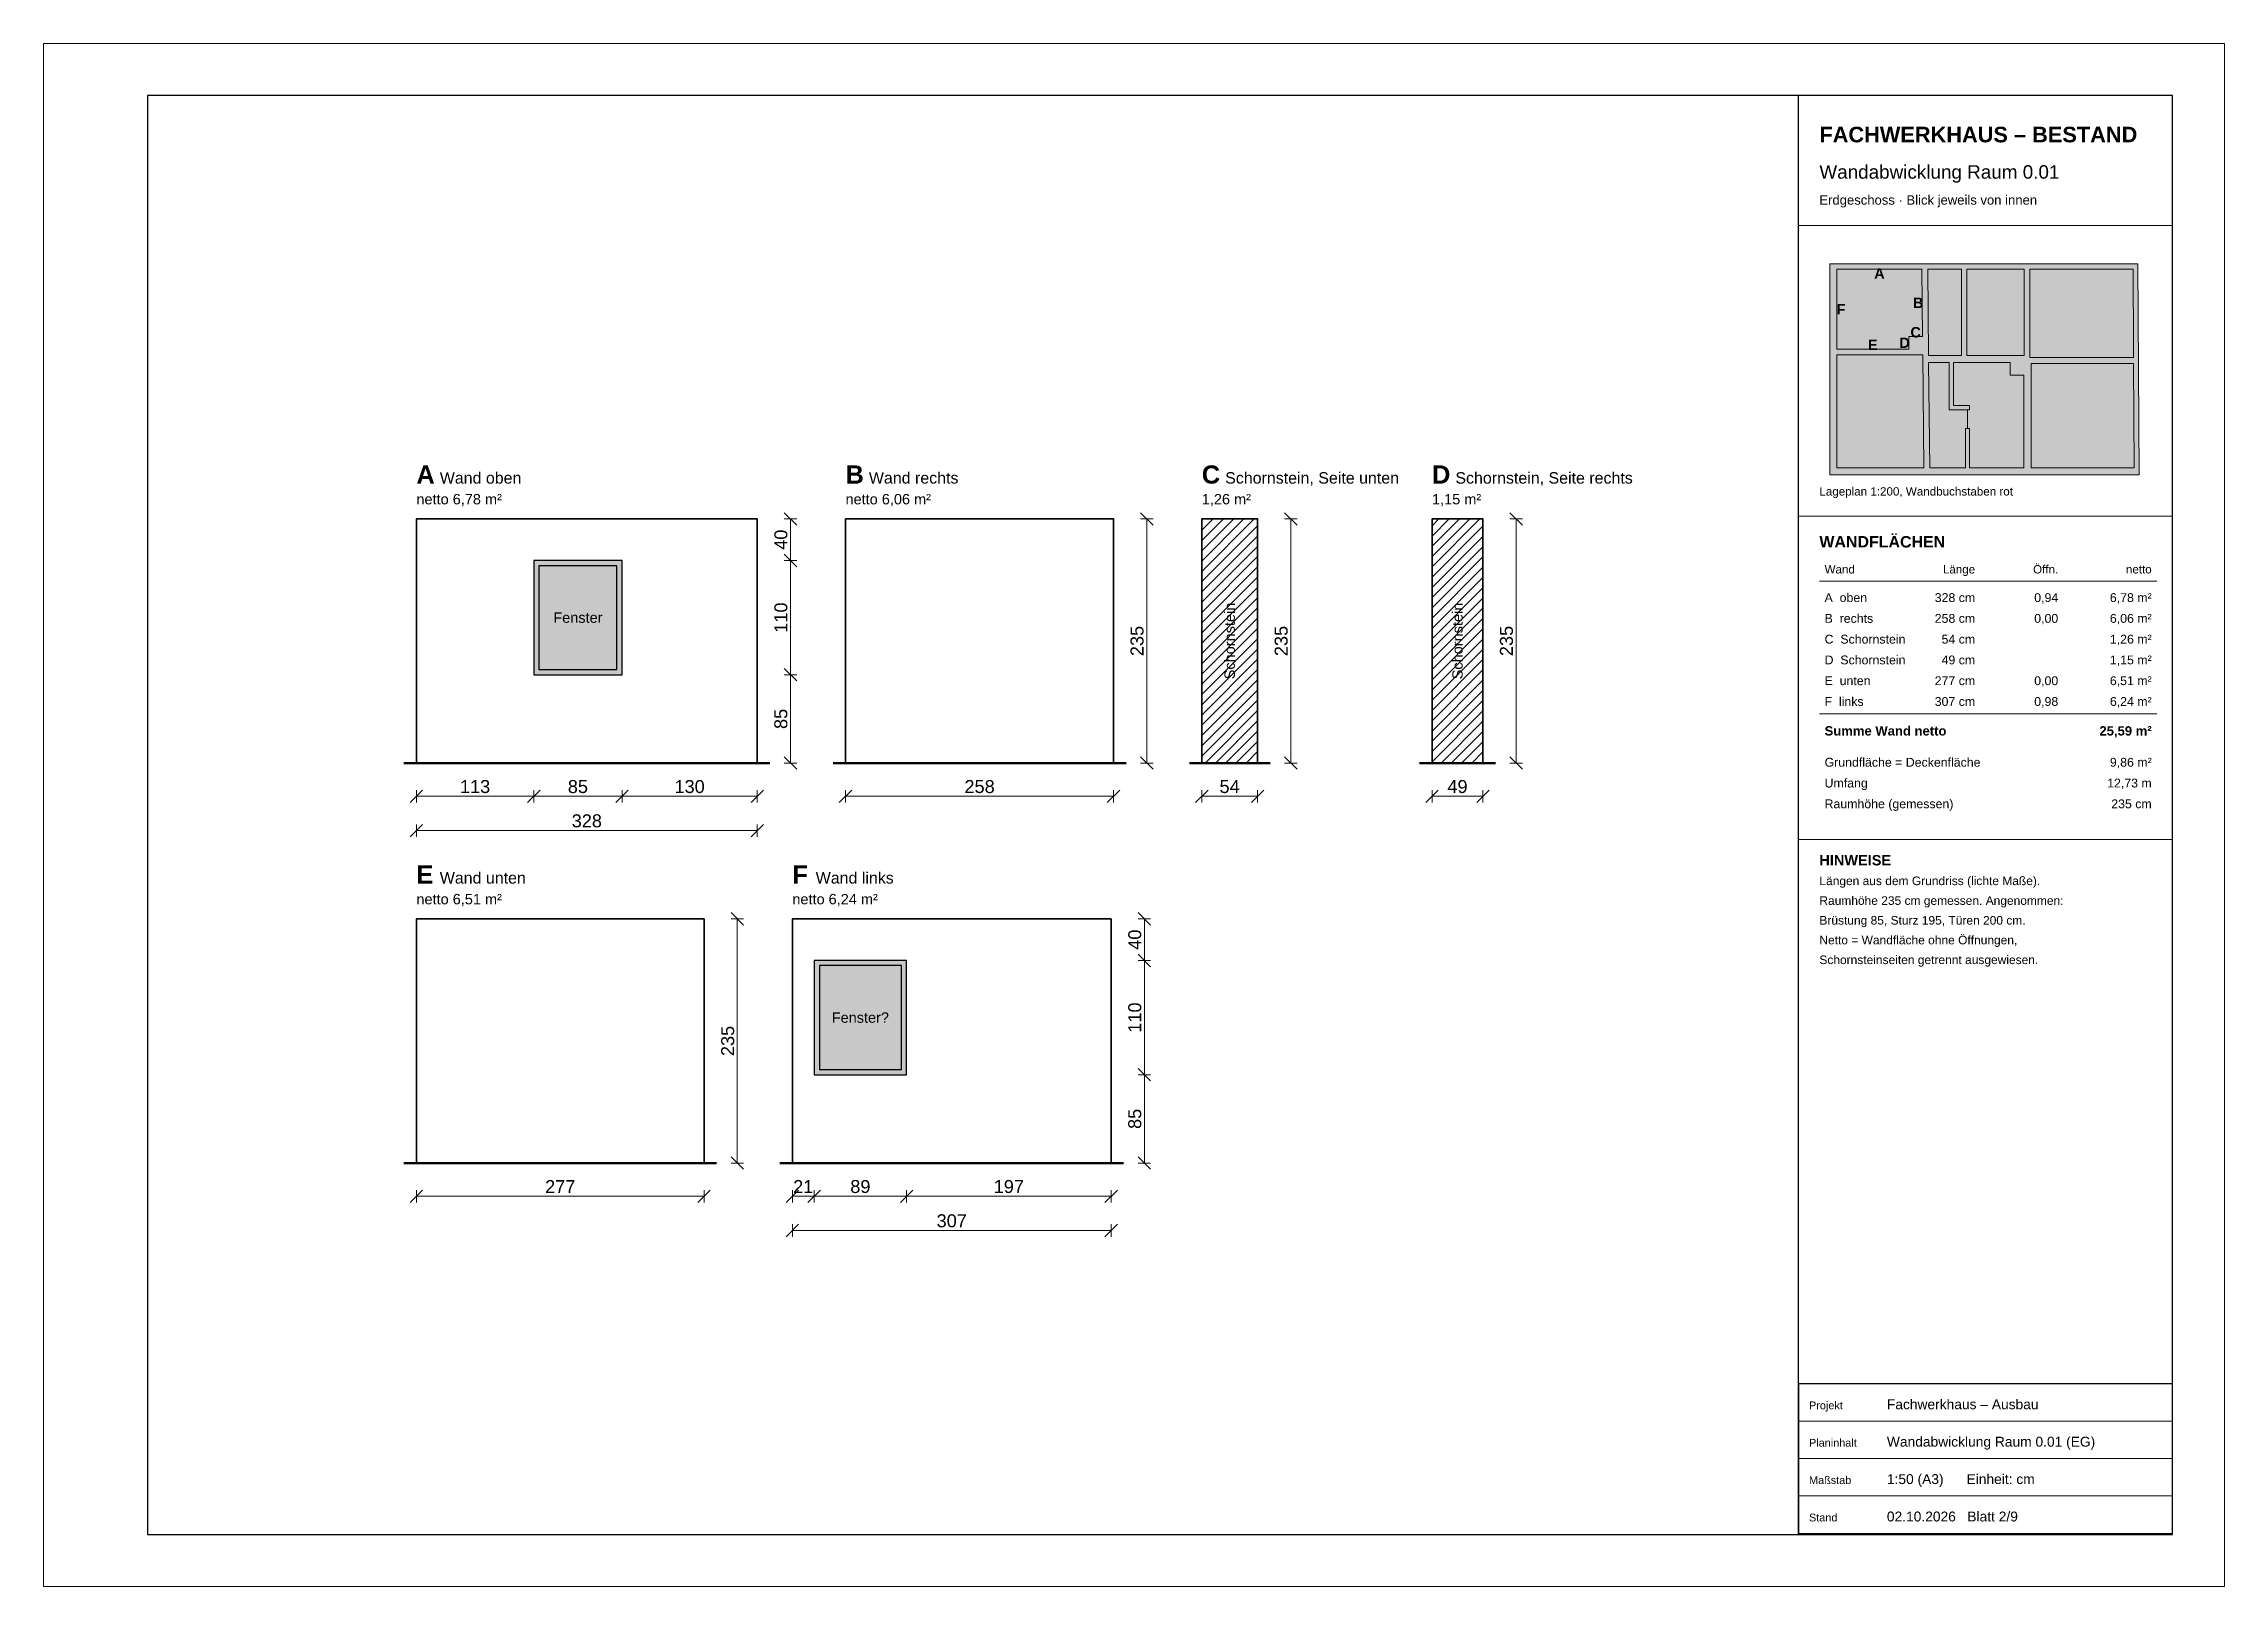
# Model space of a CAD drawing. Header units: centimetres. Extents: x 0 to 18200, y 0 to 1485.
# Drawn here: x 0 to 2100, y 0 to 1485 of the extents above; entities that cross this region are included whole.
import ezdxf
from ezdxf.enums import TextEntityAlignment as Align

# ---------------------------------------------------------------- set-up
doc = ezdxf.new("R2010")
doc.units = ezdxf.units.CM
for name, color, linetype, lineweight in [('ABW_BODEN', 7, 'Continuous', 50), ('ABW_OEFFNUNG', 7, 'Continuous', 25), ('ABW_TEXT', 7, 'Continuous', 18), ('ABW_WAND', 7, 'Continuous', 35), ('BEMASSUNG', 7, 'Continuous', 18), ('FENSTER', 7, 'Continuous', 25), ('PLANKOPF', 7, 'Continuous', 25), ('PLANKOPF_DUENN', 7, 'Continuous', 13), ('SCHORNSTEIN', 7, 'Continuous', 35), ('WAND_FUELLUNG', 8, 'Continuous', 0)]:
    doc.layers.add(name, color=color, linetype=linetype, lineweight=lineweight)
doc.styles.add('PLAN', font='arial.ttf')
doc.styles.add('PLAN_FETT', font='arialbd.ttf')
doc.dimstyles.new('BESTAND_1_50', dxfattribs={"dimscale": 5, "dimtxt": 2.5, "dimasz": 1.5, "dimexe": 1.2, "dimexo": 0, "dimgap": 0.6, "dimtad": 1, "dimdec": 0, "dimtxsty": 'PLAN', "dimtsz": 1.2, "dimcen": 2.5, "dimclrd": 7, "dimclre": 7, "dimclrt": 7, "dimazin": 3, "dimtfac": 1, "dimtmove": 2, "dimatfit": 3, "dimlwd": 18, "dimlwe": 13})

msp = doc.modelspace()

# ---------------------------------------------------------------- texts
at = {"layer": 'ABW_TEXT'}
for s, height, style, p in [('A', 17.5, 'PLAN_FETT', (359, 1061.5)), ('Wand oben', 11, 'PLAN', (381.5, 1061.5)), ('B', 17.5, 'PLAN_FETT', (772.2, 1061.5)), ('Wand rechts', 11, 'PLAN', (794.7, 1061.5)), ('C', 17.5, 'PLAN_FETT', (1115.3, 1061.5)), ('Schornstein, Seite unten', 11, 'PLAN', (1137.8, 1061.5)), ('D', 17.5, 'PLAN_FETT', (1337, 1061.5)), ('Schornstein, Seite rechts', 11, 'PLAN', (1359.5, 1061.5)), ('netto 6,78 m²', 10, 'PLAN', (359, 1041.5)), ('netto 6,06 m²', 10, 'PLAN', (772.2, 1041.5)), ('1,26 m²', 10, 'PLAN', (1115.3, 1041.5)), ('1,15 m²', 10, 'PLAN', (1337, 1041.5)), ('E', 17.5, 'PLAN_FETT', (359, 676.5)), ('F', 17.5, 'PLAN_FETT', (721, 676.5)), ('Wand unten', 11, 'PLAN', (381.5, 676.5)), ('Wand links', 11, 'PLAN', (743.5, 676.5)), ('netto 6,51 m²', 10, 'PLAN', (359, 656.5)), ('netto 6,24 m²', 10, 'PLAN', (721, 656.5))]:
    msp.add_text(s, height=height, dxfattribs=dict(at, style=style)).set_placement(p)
at = {"layer": 'ABW_TEXT', "style": 'PLAN'}
for p in [(1142.1, 910), (1361.5, 910)]:
    msp.add_text('Schornstein', height=10, rotation=90, dxfattribs=at).set_placement(p, align=Align.MIDDLE_CENTER)
for s, p in [('Fenster', (514.5, 932.5)), ('Fenster?', (786.5, 547.5))]:
    msp.add_text(s, height=10, dxfattribs=at).set_placement(p, align=Align.MIDDLE_CENTER)
at = {"layer": 'PLANKOPF'}
for s, height, style, p in [('FACHWERKHAUS – BESTAND', 15, 'PLAN_FETT', (1710, 1390)), ('Wandabwicklung Raum 0.01', 13, 'PLAN', (1710, 1355)), ('Erdgeschoss · Blick jeweils von innen', 9, 'PLAN', (1710, 1330)), ('Lageplan 1:200, Wandbuchstaben rot', 8, 'PLAN', (1710, 1050)), ('WANDFLÄCHEN', 11, 'PLAN_FETT', (1710, 1000)), ('Wand', 8, 'PLAN', (1715, 975)), ('A  oben', 8.5, 'PLAN', (1715, 947.5)), ('B  rechts', 8.5, 'PLAN', (1715, 927.5)), ('C  Schornstein', 8.5, 'PLAN', (1715, 907.5)), ('D  Schornstein', 8.5, 'PLAN', (1715, 887.5)), ('E  unten', 8.5, 'PLAN', (1715, 867.5)), ('F  links', 8.5, 'PLAN', (1715, 847.5)), ('Summe Wand netto', 9, 'PLAN_FETT', (1715, 819)), ('Grundfläche = Deckenfläche', 8.5, 'PLAN', (1715, 789)), ('Umfang', 8.5, 'PLAN', (1715, 769)), ('Raumhöhe (gemessen)', 8.5, 'PLAN', (1715, 749)), ('HINWEISE', 10, 'PLAN_FETT', (1710, 694)), ('Längen aus dem Grundriss (lichte Maße).', 8.25, 'PLAN', (1710, 675)), ('Raumhöhe 235 cm gemessen. Angenommen:', 8.25, 'PLAN', (1710, 656)), ('Brüstung 85, Sturz 195, Türen 200 cm.', 8.25, 'PLAN', (1710, 637)), ('Netto = Wandfläche ohne Öffnungen,', 8.25, 'PLAN', (1710, 618)), ('Schornsteinseiten getrennt ausgewiesen.', 8.25, 'PLAN', (1710, 599)), ('Projekt', 7.5, 'PLAN', (1700, 170.5)), ('Fachwerkhaus – Ausbau', 9.5, 'PLAN', (1775, 170.5)), ('Planinhalt', 7.5, 'PLAN', (1700, 134.5)), ('Wandabwicklung Raum 0.01 (EG)', 9.5, 'PLAN', (1775, 134.5)), ('Maßstab', 7.5, 'PLAN', (1700, 98.5)), ('1:50 (A3)      Einheit: cm', 9.5, 'PLAN', (1775, 98.5)), ('Stand', 7.5, 'PLAN', (1700, 62.5)), ('02.10.2026   Blatt 2/9', 9.5, 'PLAN', (1775, 62.5))]:
    msp.add_text(s, height=height, dxfattribs=dict(at, style=style)).set_placement(p)
at = {"layer": 'PLANKOPF', "true_color": 0xc81e1e, "style": 'PLAN_FETT'}
for s, p in [('A', (1767.8, 1263.8)), ('B', (1805.1, 1235.5)), ('F', (1730.8, 1229.4)), ('E', (1761.4, 1195)), ('D', (1792, 1197.1)), ('C', (1802.7, 1207.2))]:
    msp.add_text(s, height=10, dxfattribs=at).set_placement(p, align=Align.MIDDLE_CENTER)
at = {"layer": 'PLANKOPF'}
for s, height, style, p in [('Länge', 8, 'PLAN', (1860, 975)), ('Öffn.', 8, 'PLAN', (1940, 975)), ('netto', 8, 'PLAN', (2030, 975)), ('328 cm', 8.5, 'PLAN', (1860, 947.5)), ('0,94', 8.5, 'PLAN', (1940, 947.5)), ('6,78 m²', 8.5, 'PLAN', (2030, 947.5)), ('258 cm', 8.5, 'PLAN', (1860, 927.5)), ('0,00', 8.5, 'PLAN', (1940, 927.5)), ('6,06 m²', 8.5, 'PLAN', (2030, 927.5)), ('54 cm', 8.5, 'PLAN', (1860, 907.5)), ('1,26 m²', 8.5, 'PLAN', (2030, 907.5)), ('49 cm', 8.5, 'PLAN', (1860, 887.5)), ('1,15 m²', 8.5, 'PLAN', (2030, 887.5)), ('277 cm', 8.5, 'PLAN', (1860, 867.5)), ('0,00', 8.5, 'PLAN', (1940, 867.5)), ('6,51 m²', 8.5, 'PLAN', (2030, 867.5)), ('307 cm', 8.5, 'PLAN', (1860, 847.5)), ('0,98', 8.5, 'PLAN', (1940, 847.5)), ('6,24 m²', 8.5, 'PLAN', (2030, 847.5)), ('25,59 m²', 9, 'PLAN_FETT', (2030, 819)), ('12,73 m', 8.5, 'PLAN', (2030, 769)), ('9,86 m²', 8.5, 'PLAN', (2030, 789)), ('235 cm', 8.5, 'PLAN', (2030, 749))]:
    msp.add_text(s, height=height, dxfattribs=dict(at, style=style)).set_placement(p, align=Align.RIGHT)

# ---------------------------------------------------------------- dimensions: what is measured, and where the dimension line sits
at = {"layer": 'BEMASSUNG'}
for base, p1, p2, location in [((719.2, 987.5), (725.2, 987.5), (725.2, 1027.5), (710, 1007.5)), ((1062.3, 792.5), (1068.3, 792.5), (1068.3, 1027.5), (1053, 910)), ((1201, 792.5), (1207, 792.5), (1207, 1027.5), (1191.8, 910)), ((1418, 792.5), (1424, 792.5), (1424, 1027.5), (1408.7, 910)), ((719.2, 877.5), (725.2, 877.5), (725.2, 987.5), (710, 932.5)), ((719.2, 792.5), (725.2, 792.5), (725.2, 877.5), (710, 835)), ((668, 407.5), (674, 407.5), (674, 642.5), (658.8, 525)), ((1060, 602.5), (1066, 602.5), (1066, 642.5), (1050.8, 622.5)), ((1060, 492.5), (1066, 492.5), (1066, 602.5), (1050.8, 547.5)), ((1060, 407.5), (1066, 407.5), (1066, 492.5), (1050.8, 450))]:
    msp.add_linear_dim(base=base, p1=p1, p2=p2, angle=90, location=location, dimstyle='BESTAND_1_50', override={"dimtmove": 2}, dxfattribs=at).render()
for base, p1, p2, location in [((359, 760.5), (359, 754.5), (472, 754.5), (415.5, 769.8)), ((472, 760.5), (472, 754.5), (557, 754.5), (514.5, 769.8)), ((557, 760.5), (557, 754.5), (687.2, 754.5), (622.1, 769.8)), ((772.2, 760.5), (772.2, 754.5), (1030.3, 754.5), (901.3, 769.8)), ((1115.3, 760.5), (1115.3, 754.5), (1169, 754.5), (1142.1, 769.8)), ((1337, 760.5), (1337, 754.5), (1386, 754.5), (1361.5, 769.8)), ((359, 727.5), (359, 721.5), (687.2, 721.5), (523.1, 736.8)), ((359, 375.5), (359, 369.5), (636, 369.5), (497.5, 384.8)), ((721, 375.5), (721, 369.5), (742, 369.5), (731.5, 384.8)), ((742, 375.5), (742, 369.5), (831, 369.5), (786.5, 384.8)), ((831, 375.5), (831, 369.5), (1028, 369.5), (929.5, 384.8)), ((721, 342.5), (721, 336.5), (1028, 336.5), (874.5, 351.8))]:
    msp.add_linear_dim(base=base, p1=p1, p2=p2, location=location, dimstyle='BESTAND_1_50', override={"dimtmove": 2}, dxfattribs=at).render()

# ---------------------------------------------------------------- hatches: boundary and pattern name
at = {"layer": 'ABW_OEFFNUNG', "true_color": 0xffffff}
h = msp.add_hatch(color=7, dxfattribs=at)
h.dxf.hatch_style = 1
h.paths.add_polyline_path([(557, 877.5), (557, 987.5), (472, 987.5), (472, 877.5)])
h = msp.add_hatch(color=7, dxfattribs=at)
h.dxf.hatch_style = 1
h.paths.add_polyline_path([(831, 492.5), (831, 602.5), (742, 602.5), (742, 492.5)])
at = {"layer": 'SCHORNSTEIN'}
h = msp.add_hatch(dxfattribs=at)
h.set_pattern_fill('ANSI31', scale=2.2)
h.paths.add_polyline_path([(1169, 792.5), (1169, 1027.5), (1115.3, 1027.5), (1115.3, 792.5)])
h = msp.add_hatch(dxfattribs=at)
h.set_pattern_fill('ANSI31', scale=2.2)
h.paths.add_polyline_path([(1386, 792.5), (1386, 1027.5), (1337, 1027.5), (1337, 792.5)])
at = {"layer": 'WAND_FUELLUNG', "true_color": 0xa0a0a0}
h = msp.add_hatch(color=7, dxfattribs=at)
h.dxf.hatch_style = 1
h.paths.add_polyline_path([(1720, 1070), (2017.8, 1070), (2016.5, 1273.2), (1720, 1273.2)])
at = {"layer": 'WAND_FUELLUNG', "true_color": 0xf0c8be}
h = msp.add_hatch(color=7, dxfattribs=at)
h.dxf.hatch_style = 1
h.paths.add_polyline_path([(1796, 1203.2), (1796, 1191), (1726.8, 1191), (1726.8, 1267.8), (1808.8, 1267.8), (1809.4, 1203.2)])
at = {"layer": 'WAND_FUELLUNG', "true_color": 0xffffff}
h = msp.add_hatch(color=7, dxfattribs=at)
h.dxf.hatch_style = 1
h.paths.add_polyline_path([(1815.1, 1184.8), (1814.3, 1267.8), (1847, 1267.8), (1847, 1184.8)])
h = msp.add_hatch(color=7, dxfattribs=at)
h.dxf.hatch_style = 1
h.paths.add_polyline_path([(1852, 1184.8), (1852, 1267.8), (1907.2, 1267.8), (1907.2, 1184.8)])
h = msp.add_hatch(color=7, dxfattribs=at)
h.dxf.hatch_style = 1
h.paths.add_polyline_path([(2012.5, 1191.9), (2012.5, 1182.8), (1914, 1182.8), (1912.8, 1182.8), (1912.8, 1267.8), (2012, 1267.8)])
h = msp.add_hatch(color=7, dxfattribs=at)
h.dxf.hatch_style = 1
h.paths.add_polyline_path([(1809.6, 1185.5), (1810.7, 1076.8), (1726.8, 1076.8), (1726.8, 1185.5)])
h = msp.add_hatch(color=7, dxfattribs=at)
h.dxf.hatch_style = 1
h.paths.add_polyline_path([(1850.8, 1114.5), (1850.8, 1076.8), (1816.2, 1076.8), (1815.2, 1178), (1835, 1178), (1835, 1136.8), (1835, 1132.5), (1839.2, 1132.5), (1852.6, 1132.5), (1852.6, 1114.5)])
h = msp.add_hatch(color=7, dxfattribs=at)
h.dxf.hatch_style = 1
h.paths.add_polyline_path([(1854.5, 1114.5), (1852.6, 1114.5), (1852.6, 1132.5), (1854.5, 1132.5), (1854.5, 1136.8), (1839.2, 1136.8), (1839.2, 1178), (1852.6, 1178), (1893.8, 1178), (1893.8, 1165.8), (1907, 1165.8), (1907, 1076.8), (1854.5, 1076.8)])
h = msp.add_hatch(color=7, dxfattribs=at)
h.dxf.hatch_style = 1
h.paths.add_polyline_path([(2013.2, 1076.8), (1914, 1076.8), (1914, 1177.2), (2012.6, 1177.2)])

# ---------------------------------------------------------------- linework, layer by layer
at = {"layer": 'ABW_BODEN'}
for p, q in [((347, 792.5), (699.2, 792.5)), ((760.2, 792.5), (1042.3, 792.5)), ((1103.3, 792.5), (1181, 792.5)), ((1325, 792.5), (1398, 792.5)), ((347, 407.5), (648, 407.5)), ((709, 407.5), (1040, 407.5))]:
    msp.add_line(p, q, dxfattribs=at)
at = {"layer": 'ABW_OEFFNUNG'}
for points in [[(557, 877.5), (557, 987.5), (472, 987.5), (472, 877.5)], [(831, 492.5), (831, 602.5), (742, 602.5), (742, 492.5)]]:
    msp.add_lwpolyline(points, close=True, dxfattribs=at)
at = {"layer": 'ABW_WAND'}
for points in [[(687.2, 792.5), (687.2, 1027.5), (359, 1027.5), (359, 792.5)], [(1030.3, 792.5), (1030.3, 1027.5), (772.2, 1027.5), (772.2, 792.5)], [(1169, 792.5), (1169, 1027.5), (1115.3, 1027.5), (1115.3, 792.5)], [(1386, 792.5), (1386, 1027.5), (1337, 1027.5), (1337, 792.5)], [(636, 407.5), (636, 642.5), (359, 642.5), (359, 407.5)], [(1028, 407.5), (1028, 642.5), (721, 642.5), (721, 407.5)]]:
    msp.add_lwpolyline(points, close=True, dxfattribs=at)
at = {"layer": 'FENSTER'}
for points in [[(552, 882.5), (552, 982.5), (477, 982.5), (477, 882.5)], [(826, 497.5), (826, 597.5), (747, 597.5), (747, 497.5)]]:
    msp.add_lwpolyline(points, close=True, dxfattribs=at)
at = {"layer": 'PLANKOPF'}
msp.add_line((1690, 50), (1690, 1435), dxfattribs=at)
for points in [[(100, 50), (2050, 50), (2050, 1435), (100, 1435)], [(1690, 50), (2050, 50), (2050, 195), (1690, 195)]]:
    msp.add_lwpolyline(points, close=True, dxfattribs=at)
at = {"layer": 'PLANKOPF_DUENN'}
for p, q in [((1690, 1310), (2050, 1310)), ((1690, 1030), (2050, 1030)), ((1710, 967.5), (2035, 967.5)), ((1710, 840), (2035, 840)), ((1690, 719), (2050, 719)), ((1690, 159), (2050, 159)), ((1690, 123), (2050, 123)), ((1690, 87), (2050, 87)), ((1690, 51), (2050, 51))]:
    msp.add_line(p, q, dxfattribs=at)
for points in [[(0, 0), (2100, 0), (2100, 1485), (0, 1485)], [(1720, 1070), (2017.8, 1070), (2016.5, 1273.2), (1720, 1273.2)], [(1796, 1203.2), (1796, 1191), (1726.8, 1191), (1726.8, 1267.8), (1808.8, 1267.8), (1809.4, 1203.2)], [(1815.1, 1184.8), (1814.3, 1267.8), (1847, 1267.8), (1847, 1184.8)], [(1852, 1184.8), (1852, 1267.8), (1907.2, 1267.8), (1907.2, 1184.8)], [(2012.5, 1191.9), (2012.5, 1182.8), (1914, 1182.8), (1912.8, 1182.8), (1912.8, 1267.8), (2012, 1267.8)], [(1809.6, 1185.5), (1810.7, 1076.8), (1726.8, 1076.8), (1726.8, 1185.5)], [(1850.8, 1114.5), (1850.8, 1076.8), (1816.2, 1076.8), (1815.2, 1178), (1835, 1178), (1835, 1136.8), (1835, 1132.5), (1839.2, 1132.5), (1852.6, 1132.5), (1852.6, 1114.5)], [(1854.5, 1114.5), (1852.6, 1114.5), (1852.6, 1132.5), (1854.5, 1132.5), (1854.5, 1136.8), (1839.2, 1136.8), (1839.2, 1178), (1852.6, 1178), (1893.8, 1178), (1893.8, 1165.8), (1907, 1165.8), (1907, 1076.8), (1854.5, 1076.8)], [(2013.2, 1076.8), (1914, 1076.8), (1914, 1177.2), (2012.6, 1177.2)]]:
    msp.add_lwpolyline(points, close=True, dxfattribs=at)

msp.set_redraw_order([(e.dxf.handle, doc.entitydb.next_handle()) for e in msp.query("TEXT MTEXT ATTDEF DIMENSION ARC_DIMENSION")])  # texts and dimensions are drawn at this point

doc.saveas('drawing.dxf')
